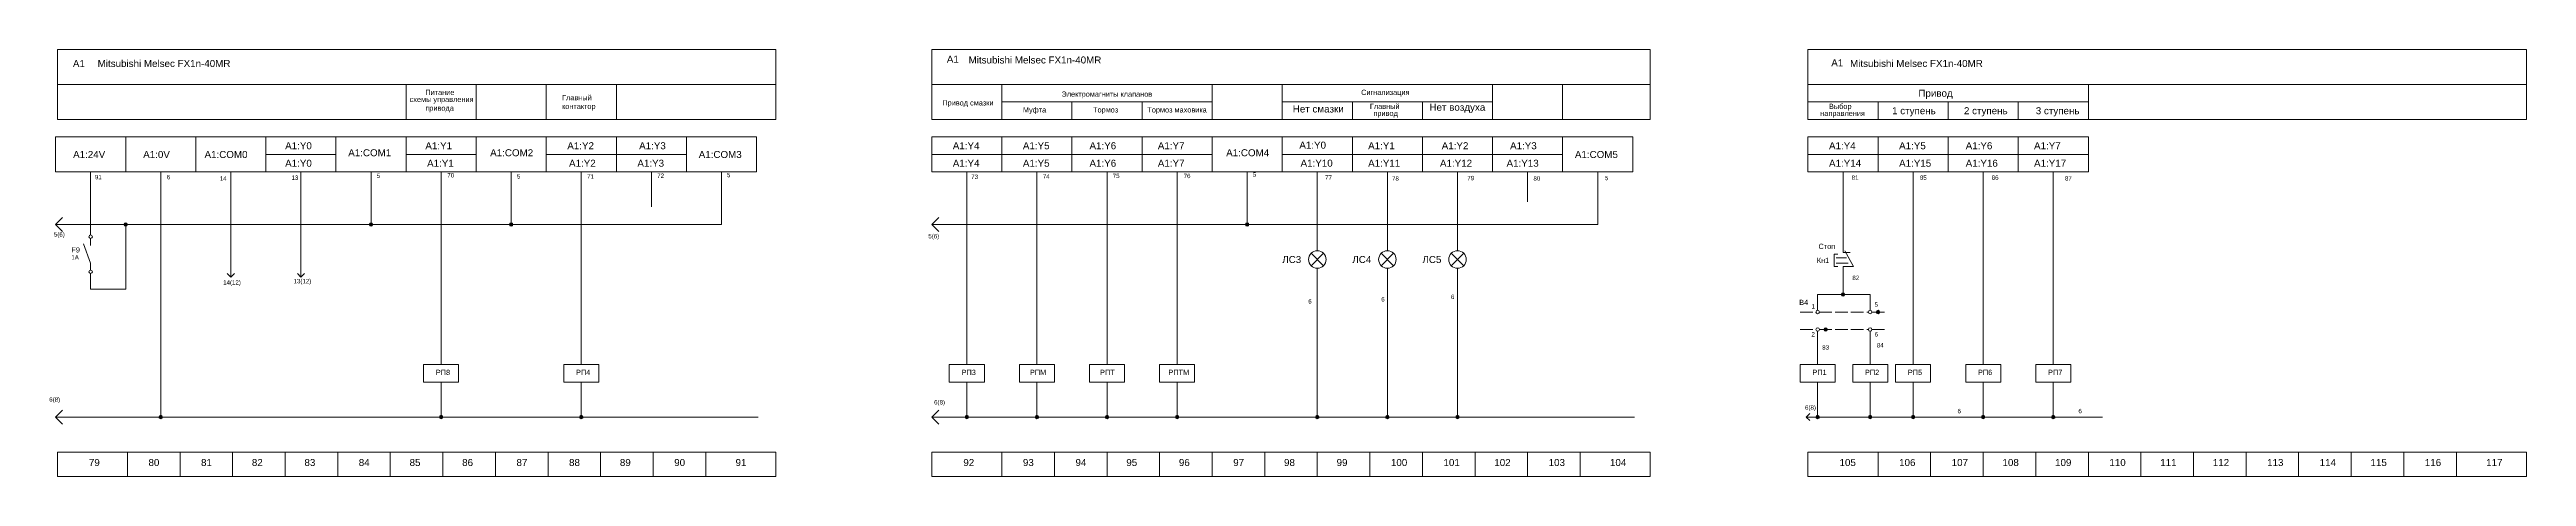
# Model space of a CAD drawing. Header units: millimetres. Extents: x 2474 to 8476, y -100 to 2402.
# Drawn here: x 3023 to 3730, y 646 to 768 of the extents above; entities that cross this region are included whole.
import ezdxf

# ---------------------------------------------------------------- set-up
doc = ezdxf.new("R2010")
doc.units = ezdxf.units.MM
doc.linetypes.add('ACAD_ISO02W100', pattern=[15, 12, -3])
doc.layers.get('0').update_dxf_attribs({"lineweight": 20})
doc.styles.get("Standard").update_dxf_attribs({"font": 'arial.ttf'})

msp = doc.modelspace()

# ---------------------------------------------------------------- texts
for s, height, p in [('А1', 2, (3029.941, 763.458)), ('Mitsubishi Melsec FX1n-40MR', 2, (3037, 763.5)), ('А1', 2, (3279.298, 764.721)), ('Mitsubishi Melsec FX1n-40MR', 2, (3285.5, 764.5)), ('А1', 2, (3531.647, 763.699)), ('Mitsubishi Melsec FX1n-40MR', 2, (3537, 763.5)), ('Питание', 1.5, (3130.5, 755.5)), ('Электромагниты клапанов', 1.5, (3312, 755)), ('Сигнализация', 1.5, (3397.5, 755.5)), ('Привод', 2, (3556.5, 755)), ('схемы управления', 1.5, (3126, 753.5)), ('привода', 1.5, (3130.5, 751)), ('контактор', 1.5, (3169.5, 751.5)), ('Главный', 1.5, (3169.5, 754)), ('Привод смазки', 1.5, (3278, 752.5)), ('Муфта', 1.5, (3301, 750.5)), ('Тормоз', 1.5, (3321, 750.5)), ('Тормоз маховика', 1.5, (3336.5, 750.5)), ('Нет смазки', 2, (3378, 750.5)), ('Главный', 1.5, (3400, 751.5)), ('привод', 1.5, (3401, 749.5)), ('Нет воздуха', 2, (3417, 751)), ('направления', 1.5, (3528.5, 749.5)), ('Выбор ', 1.5, (3531, 751.5)), ('1 ступень', 2, (3549, 750)), ('2 ступень', 2, (3569.5, 750)), ('3 ступень', 2, (3590, 750)), ('A1:Y0', 2, (3379.874, 740.178)), ('A1:24V', 2, (3030, 737.5)), ('A1:0V', 2, (3050, 737.5)), ('A1:COM0', 2, (3067.5, 737.5)), ('A1:Y0', 2, (3090.5, 740)), ('A1:Y0', 2, (3090.5, 735)), ('A1:COM1', 2, (3108.5, 738)), ('A1:Y1', 2, (3130.5, 740)), ('A1:Y1', 2, (3131, 735)), ('A1:COM2', 2, (3149, 738)), ('A1:Y2', 2, (3171, 740)), ('A1:Y2', 2, (3171.5, 735)), ('A1:Y3', 2, (3191, 735)), ('A1:Y3', 2, (3191.5, 740)), ('A1:COM3', 2, (3208.5, 737.5)), ('A1:Y4', 2, (3281, 740)), ('A1:Y4', 2, (3281, 735)), ('A1:Y5', 2, (3301, 740)), ('A1:Y5', 2, (3301, 735)), ('A1:Y6', 2, (3320, 740)), ('A1:Y6', 2, (3320, 735)), ('A1:Y7', 2, (3339.5, 740)), ('A1:Y7', 2, (3339.5, 735)), ('A1:COM4', 2, (3359, 738)), ('A1:Y10', 2, (3380.225, 735.032)), ('A1:Y1', 2, (3399.5, 740)), ('A1:Y11', 2, (3399.5, 735)), ('A1:Y12', 2, (3420, 735)), ('A1:Y2', 2, (3420.5, 740)), ('A1:Y13', 2, (3439, 735)), ('A1:Y3', 2, (3440, 740)), ('A1:COM5', 2, (3458.5, 737.5)), ('A1:Y4', 2, (3531, 740)), ('A1:Y14', 2, (3531, 735)), ('A1:Y5', 2, (3551, 740)), ('A1:Y15', 2, (3551, 735)), ('A1:Y6', 2, (3570, 740)), ('A1:Y16', 2, (3570, 735)), ('A1:Y7', 2, (3589.5, 740)), ('A1:Y17', 2, (3589.5, 735)), ('91', 1.25, (3036.227, 731.425)), ('6', 1.25, (3056.727, 731.425)), ('14', 1.25, (3071.848, 731.015)), ('13', 1.25, (3092.301, 731.248)), ('5', 1.25, (3116.63, 731.804)), ('70', 1.25, (3136.766, 731.935)), ('5', 1.25, (3156.644, 731.622)), ('71', 1.25, (3176.665, 731.582)), ('72', 1.25, (3196.65, 731.814)), ('5', 1.25, (3216.529, 732.002)), ('73', 1.25, (3286.25, 731.503)), ('74', 1.25, (3306.665, 731.582)), ('75', 1.25, (3326.627, 731.753)), ('76', 1.25, (3346.864, 731.752)), ('5', 1.25, (3366.599, 732.132)), ('77', 1.25, (3387.218, 731.268)), ('78', 1.25, (3406.328, 731.019)), ('79', 1.25, (3427.806, 731.144)), ('80', 1.25, (3446.673, 731.026)), ('5', 1.25, (3467.038, 731.152)), ('81', 1.25, (3537.465, 731.274)), ('85', 1.25, (3556.934, 731.26)), ('86', 1.25, (3577.429, 731.26)), ('87', 1.25, (3598.333, 731.055)), ('5(6)', 1.25, (3024.52, 715.044)), ('5(6)', 1.25, (3274.02, 714.544)), ('1А', 1.25, (3029.5, 708.5)), ('F9', 1.5, (3029.5, 710.5)), ('ЛС3', 2, (3375, 707.5)), ('ЛС4', 2, (3395, 707.5)), ('ЛС5', 2, (3415, 707.5)), ('Кн1', 1.5, (3527.5, 707.5)), ('Стоп', 1.5, (3528, 711.5)), ('14(12)', 1.25, (3072.81, 701.336)), ('13(12)', 1.25, (3092.905, 701.698)), ('82', 1.25, (3537.67, 702.621)), ('6', 1.25, (3382.424, 695.907)), ('6', 1.25, (3403.244, 696.496)), ('6', 1.25, (3423.133, 697.208)), ('В4', 1.5, (3522.5, 695.491)), ('1', 1.25, (3526, 694.5)), ('5', 1.25, (3544, 695)), ('2', 1.25, (3526, 686.5)), ('6', 1.25, (3544, 686.5)), ('83', 1.25, (3529.062, 682.756)), ('84', 1.25, (3544.638, 683.37)), ('РП8', 1.5, (3133.5, 675.5)), ('РП4', 1.5, (3173.5, 675.5)), ('РП3', 1.5, (3283.5, 675.5)), ('РПМ', 1.5, (3303, 675.5)), ('РПТ', 1.5, (3323, 675.5)), ('РПТМ', 1.5, (3342.5, 675.5)), ('РП1', 1.5, (3526.25, 675.5)), ('РП2', 1.5, (3541.25, 675.5)), ('РП5', 1.5, (3553.5, 675.5)), ('РП6', 1.5, (3573.5, 675.5)), ('РП7', 1.5, (3593.5, 675.5)), ('6(8)', 1.25, (3023.182, 667.874)), ('6(8)', 1.25, (3275.665, 667.082)), ('6(8)', 1.25, (3524.165, 665.582)), ('6', 1.25, (3567.665, 664.582)), ('6', 1.25, (3602.165, 664.582)), ('79', 2, (3034.5, 649.5)), ('80', 2, (3051.5, 649.5)), ('81', 2, (3066.5, 649.5)), ('82', 2, (3081, 649.5)), ('83', 2, (3096, 649.5)), ('84', 2, (3111.5, 649.5)), ('85', 2, (3126, 649.5)), ('86', 2, (3141, 649.5)), ('87', 2, (3156.5, 649.5)), ('88', 2, (3171.5, 649.5)), ('89', 2, (3186, 649.5)), ('90', 2, (3201.5, 649.5)), ('91', 2, (3219, 649.5)), ('92', 2, (3284, 649.5)), ('93', 2, (3301, 649.5)), ('94', 2, (3316, 649.5)), ('95', 2, (3330.5, 649.5)), ('96', 2, (3345.5, 649.5)), ('97', 2, (3361, 649.5)), ('98', 2, (3375.5, 649.5)), ('99', 2, (3390.5, 649.5)), ('100', 2, (3406, 649.5)), ('101', 2, (3421, 649.5)), ('102', 2, (3435.5, 649.5)), ('103', 2, (3451, 649.5)), ('104', 2, (3468.5, 649.5)), ('105', 2, (3534, 649.5)), ('106', 2, (3551, 649.5)), ('107', 2, (3566, 649.5)), ('108', 2, (3580.5, 649.5)), ('109', 2, (3595.5, 649.5)), ('110', 2, (3611, 649.5)), ('111', 2, (3625.5, 649.5)), ('112', 2, (3640.5, 649.5)), ('113', 2, (3656, 649.5)), ('114', 2, (3671, 649.5)), ('115', 2, (3685.5, 649.5)), ('116', 2, (3701, 649.5)), ('117', 2, (3718.5, 649.5))]:
    msp.add_text(s, height=height).set_placement(p)

# ---------------------------------------------------------------- hatches: boundary and pattern name
h = msp.add_hatch(color=256)
h.dxf.hatch_style = 1
h.paths.add_polyline_path([(3045.5, 718.5, 1), (3044.5, 718.5, 1)])
h = msp.add_hatch(color=256)
h.dxf.hatch_style = 1
h.paths.add_polyline_path([(3115.5, 718.5, 1), (3114.5, 718.5, 1)])
h = msp.add_hatch(color=256)
h.dxf.hatch_style = 1
h.paths.add_polyline_path([(3155.5, 718.5, 1), (3154.5, 718.5, 1)])
h = msp.add_hatch(color=256)
h.dxf.hatch_style = 1
h.paths.add_polyline_path([(3365.5, 718.5, 1), (3364.5, 718.5, 1)])
h = msp.add_hatch(color=256)
h.dxf.hatch_style = 1
h.paths.add_polyline_path([(3535.5, 698.501, 1), (3534.5, 698.501, 1)])
h = msp.add_hatch(color=256)
h.dxf.hatch_style = 1
h.paths.add_polyline_path([(3545.499, 693.491, 1), (3544.499, 693.491, 1)])
h = msp.add_hatch(color=256)
h.dxf.hatch_style = 1
h.paths.add_polyline_path([(3530.536, 688.491, 1), (3529.536, 688.491, 1)])
h = msp.add_hatch(color=256)
h.dxf.hatch_style = 1
h.paths.add_polyline_path([(3055.5, 663.5, 1), (3054.5, 663.5, 1)])
h = msp.add_hatch(color=256)
h.dxf.hatch_style = 1
h.paths.add_polyline_path([(3135.5, 663.5, 1), (3134.5, 663.5, 1)])
h = msp.add_hatch(color=256)
h.dxf.hatch_style = 1
h.paths.add_polyline_path([(3175.5, 663.5, 1), (3174.5, 663.5, 1)])
h = msp.add_hatch(color=256)
h.dxf.hatch_style = 1
h.paths.add_polyline_path([(3285.5, 663.5, 1), (3284.5, 663.5, 1)])
h = msp.add_hatch(color=256)
h.dxf.hatch_style = 1
h.paths.add_polyline_path([(3305.5, 663.5, 1), (3304.5, 663.5, 1)])
h = msp.add_hatch(color=256)
h.dxf.hatch_style = 1
h.paths.add_polyline_path([(3325.5, 663.5, 1), (3324.5, 663.5, 1)])
h = msp.add_hatch(color=256)
h.dxf.hatch_style = 1
h.paths.add_polyline_path([(3345.5, 663.5, 1), (3344.5, 663.5, 1)])
h = msp.add_hatch(color=256)
h.dxf.hatch_style = 1
h.paths.add_polyline_path([(3385.5, 663.5, 1), (3384.5, 663.5, 1)])
h = msp.add_hatch(color=256)
h.dxf.hatch_style = 1
h.paths.add_polyline_path([(3405.5, 663.5, 1), (3404.5, 663.5, 1)])
h = msp.add_hatch(color=256)
h.dxf.hatch_style = 1
h.paths.add_polyline_path([(3425.5, 663.5, 1), (3424.5, 663.5, 1)])
h = msp.add_hatch(color=256)
h.dxf.hatch_style = 1
h.paths.add_polyline_path([(3528.25, 663.5, 1), (3527.25, 663.5, 1)])
h = msp.add_hatch(color=256)
h.dxf.hatch_style = 1
h.paths.add_polyline_path([(3543.25, 663.5, 1), (3542.25, 663.5, 1)])
h = msp.add_hatch(color=256)
h.dxf.hatch_style = 1
h.paths.add_polyline_path([(3555.5, 663.5, 1), (3554.5, 663.5, 1)])
h = msp.add_hatch(color=256)
h.dxf.hatch_style = 1
h.paths.add_polyline_path([(3575.5, 663.5, 1), (3574.5, 663.5, 1)])
h = msp.add_hatch(color=256)
h.dxf.hatch_style = 1
h.paths.add_polyline_path([(3595.5, 663.5, 1), (3594.5, 663.5, 1)])

# ---------------------------------------------------------------- linework, layer by layer
for p, q in [((3025.5, 758.5), (3230.5, 758.5)), ((3125, 758.5), (3125, 748.5)), ((3145, 758.5), (3145, 748.5)), ((3165, 758.5), (3165, 748.5)), ((3185, 758.5), (3185, 748.5)), ((3275, 758.5), (3480, 758.5)), ((3295, 758.5), (3295, 748.5)), ((3355, 758.5), (3355, 748.5)), ((3375, 758.5), (3375, 748.5)), ((3435, 758.5), (3435, 748.5)), ((3455, 758.5), (3455, 748.5)), ((3525, 758.5), (3730, 758.5)), ((3605, 758.5), (3605, 748.5)), ((3295, 753.5), (3355, 753.5)), ((3315, 753.5), (3315, 748.5)), ((3335, 753.5), (3335, 748.5)), ((3375, 753.5), (3435, 753.5)), ((3395, 753.5), (3395, 748.5)), ((3415, 753.5), (3415, 748.5)), ((3525, 753.5), (3605, 753.5)), ((3545, 753.5), (3545, 748.5)), ((3565, 753.5), (3565, 748.5)), ((3585, 753.5), (3585, 748.5)), ((3085, 738.5), (3105, 738.5)), ((3125, 738.5), (3145, 738.5)), ((3165, 738.5), (3205, 738.5)), ((3275, 738.5), (3295, 738.5)), ((3295, 738.5), (3315, 738.5)), ((3315, 738.5), (3335, 738.5)), ((3335, 738.5), (3355, 738.5)), ((3375, 738.5), (3395, 738.5)), ((3395, 738.5), (3415, 738.5)), ((3415, 738.5), (3455, 738.5)), ((3525, 738.5), (3545, 738.5)), ((3545, 738.5), (3565, 738.5)), ((3565, 738.5), (3585, 738.5)), ((3585, 738.5), (3605, 738.5)), ((3035, 733.5), (3035, 715.5)), ((3055, 733.5), (3055, 663.5)), ((3075, 733.5), (3075, 703.5)), ((3095, 733.5), (3095, 703.5)), ((3115, 733.5), (3115, 718.5)), ((3135, 733.5), (3135, 678.5)), ((3155, 718.5), (3155, 733.5)), ((3175, 733.5), (3175, 678.5)), ((3195, 733.5), (3195, 723.5)), ((3215, 718.5), (3215, 733.5)), ((3285, 733.5), (3285, 678.5)), ((3305, 733.5), (3305, 678.5)), ((3325, 733.5), (3325, 678.5)), ((3345, 733.5), (3345, 678.5)), ((3365, 733.5), (3365, 718.5)), ((3385, 733.5), (3385, 711)), ((3405, 733.5), (3405, 711)), ((3425, 733.5), (3425, 711)), ((3445, 733.5), (3445, 725)), ((3465, 733.5), (3465, 718.5)), ((3535, 713.5), (3535, 733.5)), ((3555, 733.5), (3555, 678.5)), ((3575, 733.5), (3575, 678.5)), ((3595, 733.5), (3595, 678.5)), ((3027, 720.5), (3025, 718.5)), ((3025, 718.5), (3215, 718.5)), ((3025, 718.5), (3027, 716.5)), ((3035, 714.5), (3035, 712.5)), ((3045, 700), (3045, 718.5)), ((3277, 720.5), (3275, 718.5)), ((3275, 718.5), (3465, 718.5)), ((3275, 718.5), (3277, 716.5)), ((3035, 707.5), (3033, 713)), ((3035, 707.5), (3035, 705.5)), ((3383.232, 710.268), (3386.768, 706.732)), ((3386.768, 710.268), (3383.232, 706.732)), ((3403.232, 710.268), (3406.768, 706.732)), ((3406.768, 710.268), (3403.232, 706.732)), ((3423.232, 710.268), (3426.768, 706.732)), ((3426.768, 710.268), (3423.232, 706.732)), ((3533.5, 710), (3532.5, 710)), ((3532.5, 710), (3532.5, 706.5)), ((3536, 709), (3533, 709)), ((3536.5, 707.5), (3533, 707.5)), ((3535, 713.5), (3535, 710.5)), ((3535, 710.5), (3537, 710.5)), ((3538, 706.5), (3535.5, 711)), ((3035, 704.5), (3035, 700)), ((3035, 700), (3045, 700)), ((3074, 704.5), (3075, 703.5)), ((3075, 703.5), (3076, 704.5)), ((3094, 704.5), (3095, 703.5)), ((3095, 703.5), (3096, 704.5)), ((3385, 706), (3385, 663.5)), ((3405, 706), (3405, 663.5)), ((3425, 706), (3425, 663.5)), ((3532.5, 706.5), (3533.5, 706.5)), ((3535, 703.5), (3535, 706.5)), ((3535, 706.5), (3538, 706.5)), ((3535, 703.5), (3535, 698.501)), ((3527.75, 698.523), (3527.75, 693.991)), ((3527.75, 698.523), (3542.75, 698.477)), ((3542.75, 698.477), (3542.75, 693.991)), ((3527.75, 687.991), (3527.75, 678.5)), ((3542.75, 687.991), (3542.75, 678.5)), ((3135, 673.5), (3135, 663.5)), ((3175, 673.5), (3175, 663.5)), ((3285, 673.5), (3285, 663.5)), ((3305, 673.5), (3305, 663.5)), ((3325, 673.5), (3325, 663.5)), ((3345, 673.5), (3345, 663.5)), ((3527.75, 673.5), (3527.75, 663.5)), ((3542.75, 673.5), (3542.75, 663.5)), ((3555, 673.5), (3555, 663.5)), ((3575, 673.5), (3575, 663.5)), ((3595, 673.5), (3595, 663.5)), ((3027, 665.5), (3025, 663.5)), ((3277, 665.5), (3275, 663.5)), ((3525.5, 664.5), (3524.5, 663.5)), ((3025, 663.5), (3225.5, 663.5)), ((3025, 663.5), (3027, 661.5)), ((3275, 663.5), (3475.5, 663.5)), ((3275, 663.5), (3277, 661.5)), ((3524.5, 663.5), (3609, 663.5)), ((3524.5, 663.5), (3525.5, 662.5)), ((3045.5, 653.5), (3045.5, 646.5)), ((3060.5, 653.5), (3060.5, 646.5)), ((3075.5, 653.5), (3075.5, 646.5)), ((3090.5, 653.5), (3090.5, 646.5)), ((3105.5, 653.5), (3105.5, 646.5)), ((3120.5, 653.5), (3120.5, 646.5)), ((3135.5, 653.5), (3135.5, 646.5)), ((3150.5, 653.5), (3150.5, 646.5)), ((3165.5, 653.5), (3165.5, 646.5)), ((3180.5, 653.5), (3180.5, 646.5)), ((3195.5, 653.5), (3195.5, 646.5)), ((3210.5, 653.5), (3210.5, 646.5)), ((3295, 653.5), (3295, 646.5)), ((3310, 653.5), (3310, 646.5)), ((3325, 653.5), (3325, 646.5)), ((3340, 653.5), (3340, 646.5)), ((3355, 653.5), (3355, 646.5)), ((3370, 653.5), (3370, 646.5)), ((3385, 653.5), (3385, 646.5)), ((3400, 653.5), (3400, 646.5)), ((3415, 653.5), (3415, 646.5)), ((3430, 653.5), (3430, 646.5)), ((3445, 653.5), (3445, 646.5)), ((3460, 653.5), (3460, 646.5)), ((3545, 653.5), (3545, 646.5)), ((3560, 653.5), (3560, 646.5)), ((3575, 653.5), (3575, 646.5)), ((3590, 653.5), (3590, 646.5)), ((3605, 653.5), (3605, 646.5)), ((3620, 653.5), (3620, 646.5)), ((3635, 653.5), (3635, 646.5)), ((3650, 653.5), (3650, 646.5)), ((3665, 653.5), (3665, 646.5)), ((3680, 653.5), (3680, 646.5)), ((3695, 653.5), (3695, 646.5)), ((3710, 653.5), (3710, 646.5))]:
    msp.add_line(p, q)
at = {"linetype": 'ACAD_ISO02W100', "ltscale": 0.3}
for p, q in [((3522.75, 693.491), (3527.25, 693.491)), ((3528.25, 693.491), (3542.25, 693.491)), ((3543.25, 693.491), (3547.25, 693.491)), ((3522.75, 688.491), (3527.25, 688.491)), ((3528.25, 688.491), (3542.25, 688.491)), ((3543.25, 688.491), (3547.25, 688.491))]:
    msp.add_line(p, q, dxfattribs=at)
for points in [[(3230.5, 748.5), (3025.5, 748.5), (3025.5, 768.5), (3230.5, 768.5)], [(3480, 748.5), (3275, 748.5), (3275, 768.5), (3480, 768.5)], [(3730, 748.5), (3525, 748.5), (3525, 768.5), (3730, 768.5)], [(3025, 743.5), (3045, 743.5), (3045, 733.5), (3025, 733.5)], [(3045, 743.5), (3065, 743.5), (3065, 733.5), (3045, 733.5)], [(3065, 743.5), (3085, 743.5), (3085, 733.5), (3065, 733.5)], [(3085, 743.5), (3105, 743.5), (3105, 733.5), (3085, 733.5)], [(3105, 743.5), (3125, 743.5), (3125, 733.5), (3105, 733.5)], [(3125, 743.5), (3145, 743.5), (3145, 733.5), (3125, 733.5)], [(3145, 743.5), (3165, 743.5), (3165, 733.5), (3145, 733.5)], [(3165, 743.5), (3185, 743.5), (3185, 733.5), (3165, 733.5)], [(3185, 743.5), (3205, 743.5), (3205, 733.5), (3185, 733.5)], [(3205, 743.5), (3225, 743.5), (3225, 733.5), (3205, 733.5)], [(3275, 743.5), (3295, 743.5), (3295, 733.5), (3275, 733.5)], [(3295, 743.5), (3315, 743.5), (3315, 733.5), (3295, 733.5)], [(3315, 743.5), (3335, 743.5), (3335, 733.5), (3315, 733.5)], [(3335, 743.5), (3355, 743.5), (3355, 733.5), (3335, 733.5)], [(3355, 743.5), (3375, 743.5), (3375, 733.5), (3355, 733.5)], [(3375, 743.5), (3395, 743.5), (3395, 733.5), (3375, 733.5)], [(3395, 743.5), (3415, 743.5), (3415, 733.5), (3395, 733.5)], [(3415, 743.5), (3435, 743.5), (3435, 733.5), (3415, 733.5)], [(3435, 743.5), (3455, 743.5), (3455, 733.5), (3435, 733.5)], [(3455, 743.5), (3475, 743.5), (3475, 733.5), (3455, 733.5)], [(3525, 743.5), (3545, 743.5), (3545, 733.5), (3525, 733.5)], [(3545, 743.5), (3565, 743.5), (3565, 733.5), (3545, 733.5)], [(3565, 743.5), (3585, 743.5), (3585, 733.5), (3565, 733.5)], [(3585, 743.5), (3605, 743.5), (3605, 733.5), (3585, 733.5)], [(3130, 678.5), (3140, 678.5), (3140, 673.5), (3130, 673.5)], [(3170, 678.5), (3180, 678.5), (3180, 673.5), (3170, 673.5)], [(3280, 678.5), (3290, 678.5), (3290, 673.5), (3280, 673.5)], [(3300, 678.5), (3310, 678.5), (3310, 673.5), (3300, 673.5)], [(3320, 678.5), (3330, 678.5), (3330, 673.5), (3320, 673.5)], [(3340, 678.5), (3350, 678.5), (3350, 673.5), (3340, 673.5)], [(3522.75, 678.5), (3532.75, 678.5), (3532.75, 673.5), (3522.75, 673.5)], [(3537.75, 678.5), (3547.75, 678.5), (3547.75, 673.5), (3537.75, 673.5)], [(3550, 678.5), (3560, 678.5), (3560, 673.5), (3550, 673.5)], [(3570, 678.5), (3580, 678.5), (3580, 673.5), (3570, 673.5)], [(3590, 678.5), (3600, 678.5), (3600, 673.5), (3590, 673.5)], [(3230.5, 646.5), (3025.5, 646.5), (3025.5, 653.5), (3230.5, 653.5)], [(3480, 646.5), (3275, 646.5), (3275, 653.5), (3480, 653.5)], [(3730, 646.5), (3525, 646.5), (3525, 653.5), (3730, 653.5)]]:
    msp.add_lwpolyline(points, close=True)
for centre, radius in [((3035, 715), 0.5), ((3045, 718.5), 0.5), ((3115, 718.5), 0.5), ((3155, 718.5), 0.5), ((3365, 718.5), 0.5), ((3385, 708.5), 2.5), ((3405, 708.5), 2.5), ((3425, 708.5), 2.5), ((3035, 705), 0.5), ((3527.75, 693.491), 0.5), ((3535, 698.501), 0.5), ((3542.75, 693.491), 0.5), ((3544.999, 693.491), 0.5), ((3527.75, 688.491), 0.5), ((3530.036, 688.491), 0.5), ((3542.75, 688.491), 0.5), ((3055, 663.5), 0.5), ((3135, 663.5), 0.5), ((3175, 663.5), 0.5), ((3285, 663.5), 0.5), ((3305, 663.5), 0.5), ((3325, 663.5), 0.5), ((3345, 663.5), 0.5), ((3385, 663.5), 0.5), ((3405, 663.5), 0.5), ((3425, 663.5), 0.5), ((3527.75, 663.5), 0.5), ((3542.75, 663.5), 0.5), ((3555, 663.5), 0.5), ((3575, 663.5), 0.5), ((3595, 663.5), 0.5)]:
    msp.add_circle(centre, radius)

msp.set_redraw_order([(e.dxf.handle, doc.entitydb.next_handle()) for e in msp.query("TEXT MTEXT ATTDEF DIMENSION ARC_DIMENSION")])  # texts and dimensions are drawn at this point

doc.saveas('drawing.dxf')
